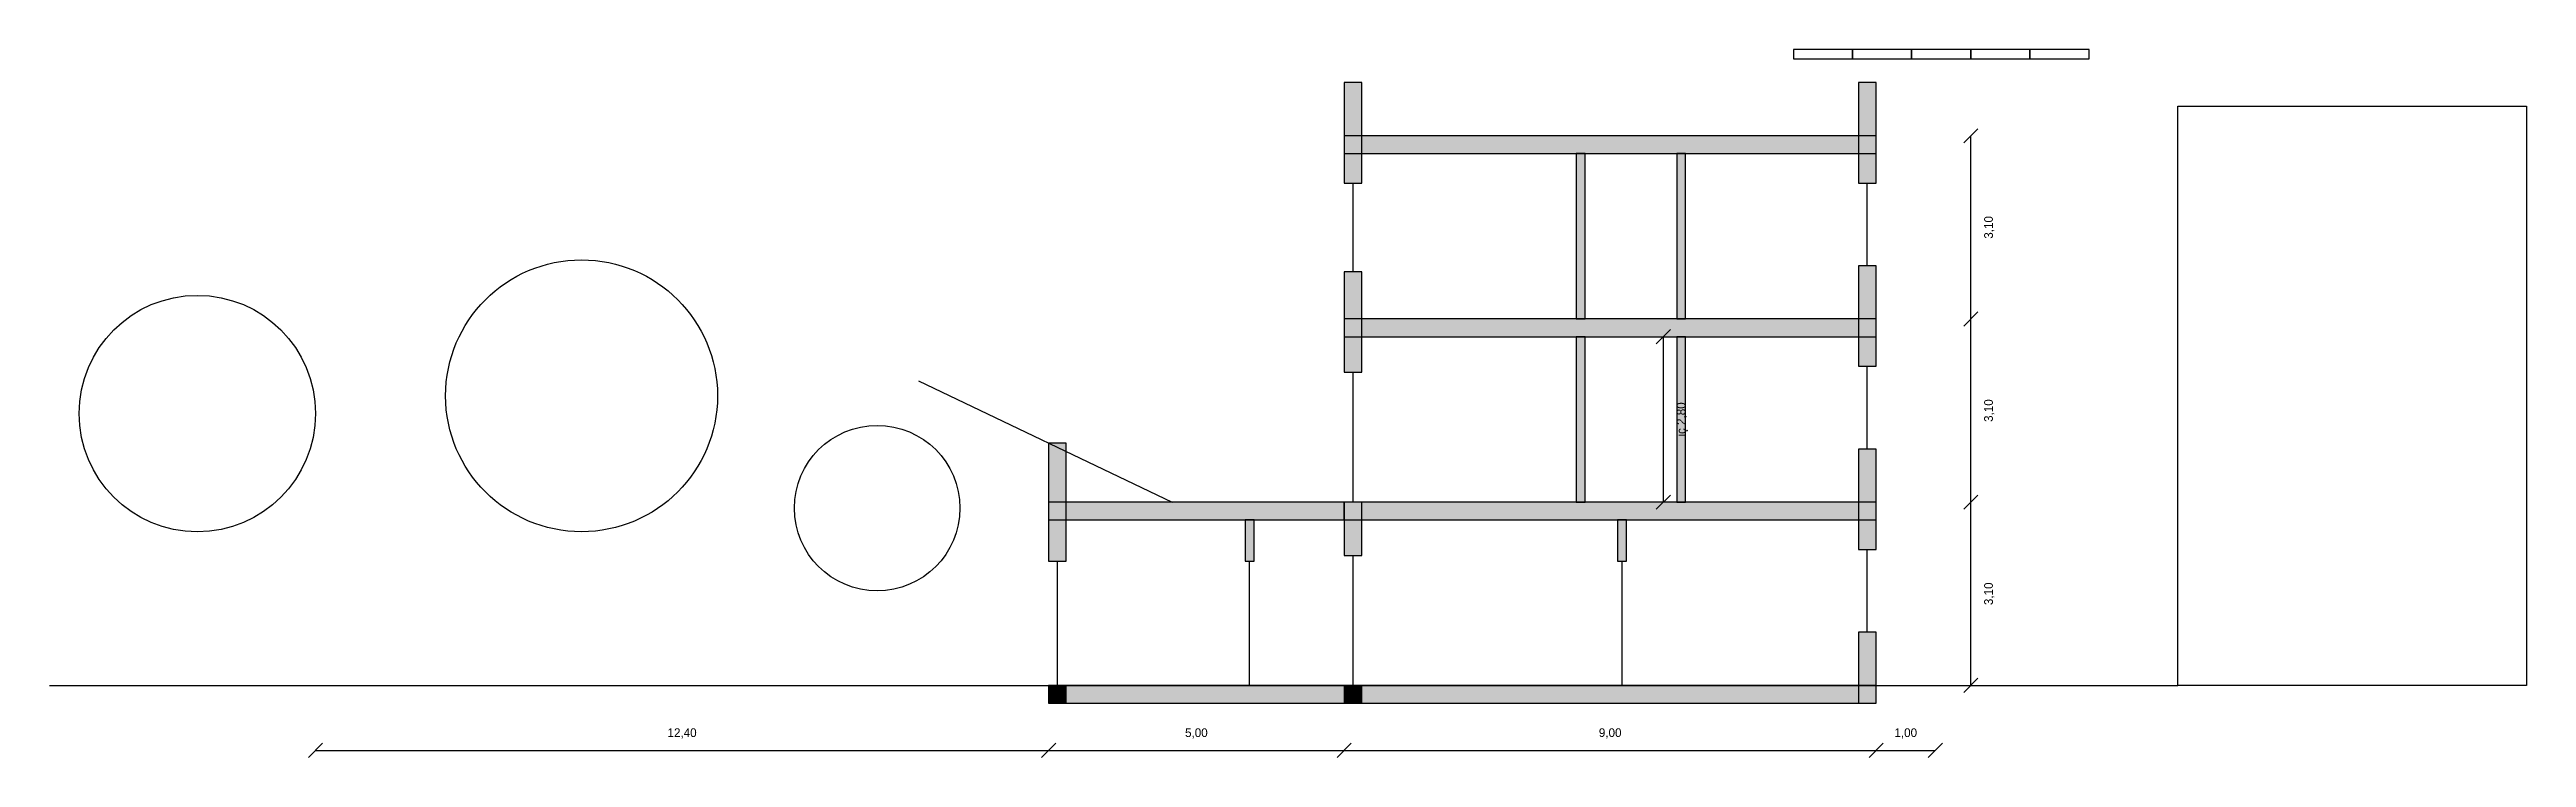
# Model space of a CAD drawing. Header units: metres. Extents: x 1.4 to 43.3, y 5 to 55.2.
# Drawn here: x 1.4 to 43.3, y 4.98 to 16.96 of the extents above; entities that cross this region are included whole.
import ezdxf
from ezdxf.enums import TextEntityAlignment as Align

# ---------------------------------------------------------------- set-up
doc = ezdxf.new("R2010")
doc.units = ezdxf.units.M
for name, color, linetype in [('ACIKLIK', 5, 'Continuous'), ('GORUNUS', 8, 'Continuous'), ('GUNES', 30, 'Continuous'), ('KESIT', 7, 'Continuous'), ('OLCU', 3, 'Continuous'), ('PEYZAJ', 3, 'Continuous')]:
    doc.layers.add(name, color=color, linetype=linetype)

msp = doc.modelspace()

# ---------------------------------------------------------------- texts
at = {"layer": 'OLCU'}
for s, p in [('3,10', (34.2, 13.95)), ('iç 2,80', (29, 10.7)), ('3,10', (34.2, 10.85)), ('3,10', (34.2, 7.75))]:
    msp.add_text(s, height=0.1473, rotation=90, dxfattribs=at).set_placement(p, align=Align.MIDDLE_CENTER)
for s, p in [('12,40', (12.1, 5.4)), ('5,00', (20.8, 5.4)), ('9,00', (27.8, 5.4)), ('1,00', (32.8, 5.4))]:
    msp.add_text(s, height=0.1473, dxfattribs=at).set_placement(p, align=Align.MIDDLE_CENTER)

# ---------------------------------------------------------------- hatches: boundary and pattern name
at = {"layer": 'KESIT'}
for points in [[(23.6, 14.7), (23.6, 16.4), (23.3, 16.4), (23.3, 14.7), (23.6, 14.7)], [(32.3, 14.7), (32.3, 16.4), (32, 16.4), (32, 14.7), (32.3, 14.7)], [(32.3, 15.2), (32.3, 15.5), (23.3, 15.5), (23.3, 15.2), (32.3, 15.2)], [(27.375, 12.4), (27.375, 15.2), (27.225, 15.2), (27.225, 12.4), (27.375, 12.4)], [(29.075, 12.4), (29.075, 15.2), (28.925, 15.2), (28.925, 12.4), (29.075, 12.4)], [(23.6, 11.5), (23.6, 13.2), (23.3, 13.2), (23.3, 11.5), (23.6, 11.5)], [(32.3, 11.6), (32.3, 13.3), (32, 13.3), (32, 11.6), (32.3, 11.6)], [(32.3, 12.1), (32.3, 12.4), (23.3, 12.4), (23.3, 12.1), (32.3, 12.1)], [(27.375, 9.3), (27.375, 12.1), (27.225, 12.1), (27.225, 9.3), (27.375, 9.3)], [(29.075, 9.3), (29.075, 12.1), (28.925, 12.1), (28.925, 9.3), (29.075, 9.3)], [(18.6, 8.3), (18.6, 10.3), (18.3, 10.3), (18.3, 8.3), (18.6, 8.3)], [(32.3, 8.5), (32.3, 10.2), (32, 10.2), (32, 8.5), (32.3, 8.5)], [(23.3, 9), (23.3, 9.3), (18.3, 9.3), (18.3, 9), (23.3, 9)], [(32.3, 9), (32.3, 9.3), (23.3, 9.3), (23.3, 9), (32.3, 9)], [(23.6, 8.4), (23.6, 9.3), (23.3, 9.3), (23.3, 8.4), (23.6, 8.4)], [(21.775, 8.3), (21.775, 9), (21.625, 9), (21.625, 8.3), (21.775, 8.3)], [(28.075, 8.3), (28.075, 9), (27.925, 9), (27.925, 8.3), (28.075, 8.3)], [(32.3, 5.9), (32.3, 7.1), (32, 7.1), (32, 5.9), (32.3, 5.9)], [(32.3, 5.9), (32.3, 6.2), (18.3, 6.2), (18.3, 5.9), (32.3, 5.9)], [(18.6, 5.9), (18.6, 6.2), (18.3, 6.2), (18.3, 5.9), (18.6, 5.9)], [(23.6, 5.9), (23.6, 6.2), (23.3, 6.2), (23.3, 5.9), (23.6, 5.9)]]:
    msp.add_hatch(color=250, dxfattribs=at).paths.add_polyline_path(points)

# ---------------------------------------------------------------- linework, layer by layer
at = {"layer": 'ACIKLIK'}
for points in [[(23.45, 13.2), (23.45, 14.7)], [(32.15, 13.3), (32.15, 14.7)], [(23.45, 9.3), (23.45, 11.5)], [(32.15, 10.2), (32.15, 11.6)], [(23.45, 6.2), (23.45, 8.4)], [(32.15, 7.1), (32.15, 8.5)], [(18.45, 6.2), (18.45, 8.3)], [(21.7, 6.2), (21.7, 8.3)], [(28, 6.2), (28, 8.3)]]:
    msp.add_lwpolyline(points, dxfattribs=at)
at = {"layer": 'GORUNUS'}
msp.add_lwpolyline([(37.4, 6.2), (37.4, 16), (43.3, 16), (43.3, 6.2), (37.4, 6.2)], close=True, dxfattribs=at)
at = {"layer": 'GUNES'}
msp.add_lwpolyline([(16.1, 11.352), (20.392, 9.3)], dxfattribs=at)
at = {"layer": 'KESIT'}
for points in [[(23.6, 14.7), (23.6, 16.4), (23.3, 16.4), (23.3, 14.7), (23.6, 14.7)], [(32.3, 14.7), (32.3, 16.4), (32, 16.4), (32, 14.7), (32.3, 14.7)], [(32.3, 15.2), (32.3, 15.5), (23.3, 15.5), (23.3, 15.2), (32.3, 15.2)], [(27.375, 12.4), (27.375, 15.2), (27.225, 15.2), (27.225, 12.4), (27.375, 12.4)], [(29.075, 12.4), (29.075, 15.2), (28.925, 15.2), (28.925, 12.4), (29.075, 12.4)], [(23.6, 11.5), (23.6, 13.2), (23.3, 13.2), (23.3, 11.5), (23.6, 11.5)], [(32.3, 11.6), (32.3, 13.3), (32, 13.3), (32, 11.6), (32.3, 11.6)], [(32.3, 12.1), (32.3, 12.4), (23.3, 12.4), (23.3, 12.1), (32.3, 12.1)], [(27.375, 9.3), (27.375, 12.1), (27.225, 12.1), (27.225, 9.3), (27.375, 9.3)], [(29.075, 9.3), (29.075, 12.1), (28.925, 12.1), (28.925, 9.3), (29.075, 9.3)], [(18.6, 8.3), (18.6, 10.3), (18.3, 10.3), (18.3, 8.3), (18.6, 8.3)], [(32.3, 8.5), (32.3, 10.2), (32, 10.2), (32, 8.5), (32.3, 8.5)], [(23.3, 9), (23.3, 9.3), (18.3, 9.3), (18.3, 9), (23.3, 9)], [(32.3, 9), (32.3, 9.3), (23.3, 9.3), (23.3, 9), (32.3, 9)], [(23.6, 8.4), (23.6, 9.3), (23.3, 9.3), (23.3, 8.4), (23.6, 8.4)], [(21.775, 8.3), (21.775, 9), (21.625, 9), (21.625, 8.3), (21.775, 8.3)], [(28.075, 8.3), (28.075, 9), (27.925, 9), (27.925, 8.3), (28.075, 8.3)], [(32.3, 5.9), (32.3, 7.1), (32, 7.1), (32, 5.9), (32.3, 5.9)], [(32.3, 5.9), (32.3, 6.2), (18.3, 6.2), (18.3, 5.9), (32.3, 5.9)], [(18.6, 5.9), (18.6, 6.2), (18.3, 6.2), (18.3, 5.9), (18.6, 5.9)], [(23.6, 5.9), (23.6, 6.2), (23.3, 6.2), (23.3, 5.9), (23.6, 5.9)]]:
    msp.add_lwpolyline(points, close=True, dxfattribs=at)
msp.add_lwpolyline([(1.4, 6.2), (37.4, 6.2)], dxfattribs=at)
at = {"layer": 'OLCU'}
for points in [[(31.9, 16.8), (31.9, 16.96), (30.9, 16.96), (30.9, 16.8), (31.9, 16.8)], [(32.9, 16.8), (32.9, 16.96), (31.9, 16.96), (31.9, 16.8), (32.9, 16.8)], [(33.9, 16.8), (33.9, 16.96), (32.9, 16.96), (32.9, 16.8), (33.9, 16.8)], [(34.9, 16.8), (34.9, 16.96), (33.9, 16.96), (33.9, 16.8), (34.9, 16.8)], [(35.9, 16.8), (35.9, 16.96), (34.9, 16.96), (34.9, 16.8), (35.9, 16.8)]]:
    msp.add_lwpolyline(points, close=True, dxfattribs=at)
for points in [[(33.78, 15.38), (34.02, 15.62)], [(33.9, 12.4), (33.9, 15.5)], [(28.58, 11.98), (28.82, 12.22)], [(33.78, 12.28), (34.02, 12.52)], [(33.78, 12.28), (34.02, 12.52)], [(33.9, 9.3), (33.9, 12.4)], [(28.7, 9.3), (28.7, 12.1)], [(28.58, 9.18), (28.82, 9.42)], [(33.78, 9.18), (34.02, 9.42)], [(33.78, 9.18), (34.02, 9.42)], [(33.9, 6.2), (33.9, 9.3)], [(33.78, 6.08), (34.02, 6.32)], [(5.78, 4.98), (6.02, 5.22)], [(5.9, 5.1), (18.3, 5.1)], [(18.18, 4.98), (18.42, 5.22)], [(18.18, 4.98), (18.42, 5.22)], [(18.3, 5.1), (23.3, 5.1)], [(23.18, 4.98), (23.42, 5.22)], [(23.18, 4.98), (23.42, 5.22)], [(23.3, 5.1), (32.3, 5.1)], [(32.18, 4.98), (32.42, 5.22)], [(32.18, 4.98), (32.42, 5.22)], [(32.3, 5.1), (33.3, 5.1)], [(33.18, 4.98), (33.42, 5.22)]]:
    msp.add_lwpolyline(points, dxfattribs=at)
at = {"layer": 'PEYZAJ'}
for centre, radius in [((10.4, 11.1), 2.3), ((3.9, 10.8), 2), ((15.4, 9.2), 1.4)]:
    msp.add_circle(centre, radius, dxfattribs=at)

msp.set_redraw_order([(e.dxf.handle, doc.entitydb.next_handle()) for e in msp.query("TEXT MTEXT ATTDEF DIMENSION ARC_DIMENSION")])  # texts and dimensions are drawn at this point

doc.saveas('drawing.dxf')
